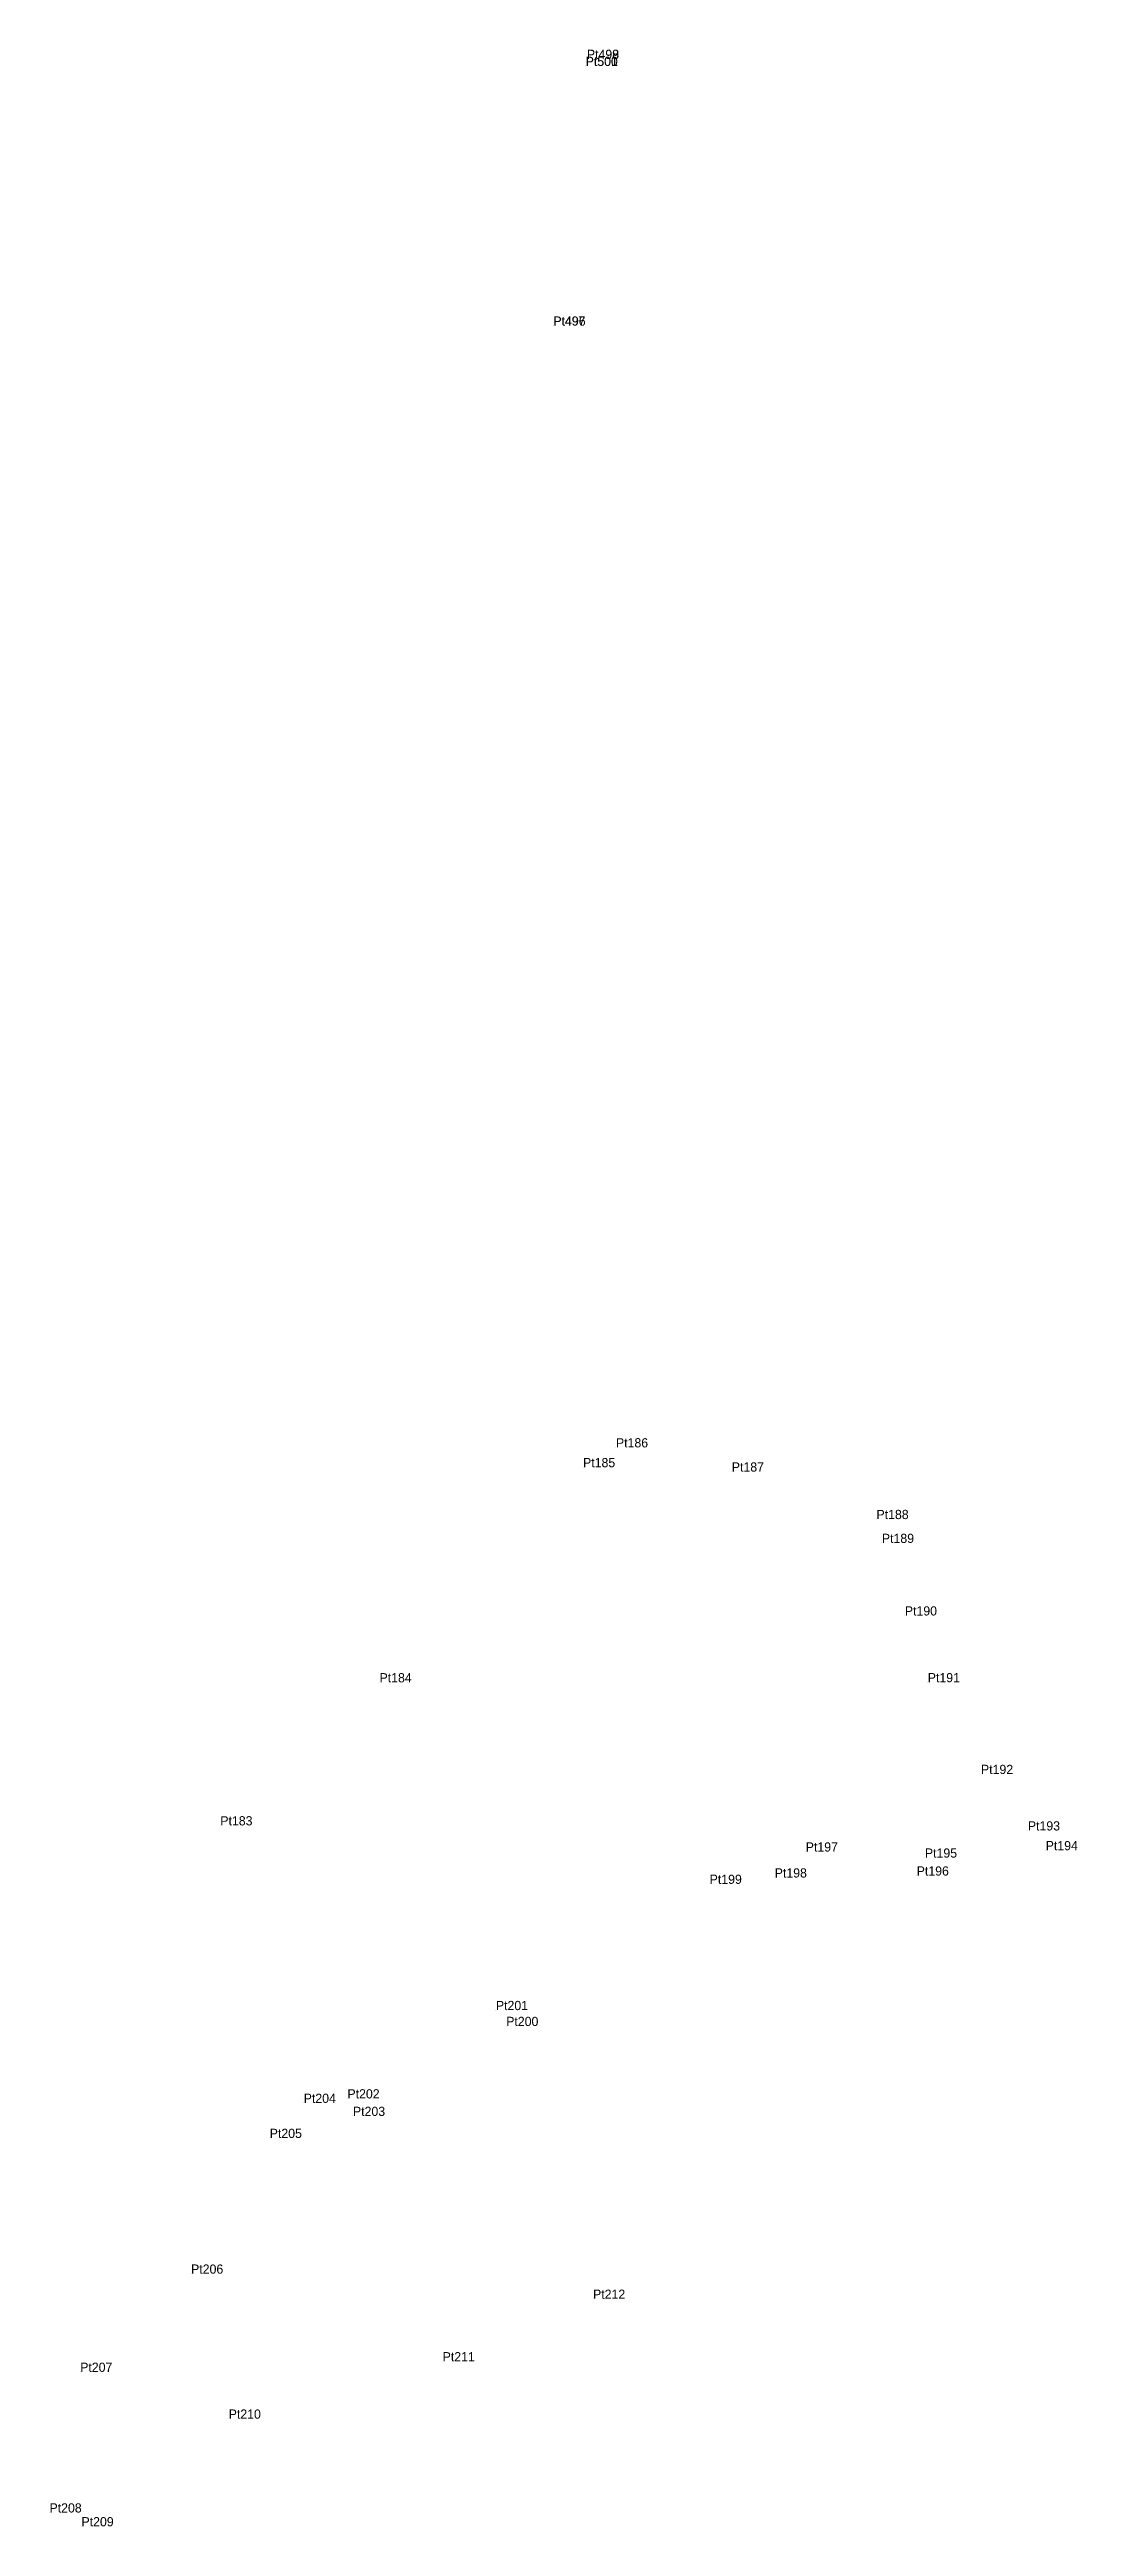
# Model space of a CAD drawing. Extents: x 0 to 667379, y 0 to 1854856.
# Drawn here: x 545397.4 to 545598.3, y 1832589.1 to 1833073 of the extents above; entities that cross this region are included whole.
import ezdxf

# ---------------------------------------------------------------- set-up
doc = ezdxf.new("R2010")
doc.units = 0
doc.layers.add('Level 12', color=7, linetype='Continuous')
doc.layers.add('Level 7', color=7, linetype='Continuous')

msp = doc.modelspace()

# ---------------------------------------------------------------- texts
at = {"layer": 'Level 12'}
for s, p in [('Pt500', (545502.167, 1833069.746)), ('Pt501', (545502.188, 1833069.729)), ('Pt499', (545502.408, 1833071.096)), ('Pt498', (545502.418, 1833071.125)), ('Pt497', (545495.833, 1833019.018)), ('Pt496', (545495.883, 1833019.001)), ('Pt185', (545501.663, 1832795.991)), ('Pt186', (545508.096, 1832799.864)), ('Pt187', (545530.744, 1832795.14)), ('Pt188', (545559.029, 1832785.863)), ('Pt189', (545560.078, 1832781.201)), ('Pt190', (545564.569, 1832767.026)), ('Pt184', (545461.882, 1832753.964)), ('Pt191', (545569.05, 1832753.979)), ('Pt192', (545579.454, 1832736.053)), ('Pt183', (545430.759, 1832726.018)), ('Pt193', (545588.622, 1832725.026)), ('Pt197', (545545.201, 1832720.909)), ('Pt195', (545568.492, 1832719.715)), ('Pt194', (545592.103, 1832721.166)), ('Pt199', (545526.412, 1832714.592)), ('Pt198', (545539.132, 1832715.835)), ('Pt196', (545566.887, 1832716.212)), ('Pt201', (545484.63, 1832689.935)), ('Pt200', (545486.644, 1832686.824)), ('Pt204', (545447.06, 1832671.81)), ('Pt202', (545455.612, 1832672.68)), ('Pt203', (545456.687, 1832669.254)), ('Pt205', (545440.415, 1832664.957)), ('Pt206', (545425.043, 1832638.441)), ('Pt212', (545503.62, 1832633.531)), ('Pt207', (545403.366, 1832619.265)), ('Pt211', (545474.218, 1832621.319)), ('Pt210', (545432.396, 1832610.116)), ('Pt208', (545397.369, 1832591.784)), ('Pt209', (545403.618, 1832589.087))]:
    msp.add_text(s, height=1.8, dxfattribs=at).set_placement(p)

# ---------------------------------------------------------------- linework, layer by layer
at = {"layer": 'Level 7'}
for p, q in [((545502.167, 1833069.746), (545502.167, 1833069.746)), ((545502.188, 1833069.729), (545502.188, 1833069.729)), ((545502.408, 1833071.096), (545502.408, 1833071.096)), ((545502.418, 1833071.125), (545502.418, 1833071.125)), ((545495.833, 1833019.018), (545495.833, 1833019.018)), ((545495.883, 1833019.001), (545495.883, 1833019.001)), ((545508.096, 1832799.864), (545508.096, 1832799.864)), ((545501.663, 1832795.991), (545501.663, 1832795.991)), ((545530.744, 1832795.14), (545530.744, 1832795.14)), ((545559.029, 1832785.863), (545559.029, 1832785.863)), ((545560.078, 1832781.201), (545560.078, 1832781.201)), ((545564.569, 1832767.026), (545564.569, 1832767.026)), ((545461.882, 1832753.964), (545461.882, 1832753.964)), ((545569.05, 1832753.979), (545569.05, 1832753.979)), ((545579.454, 1832736.053), (545579.454, 1832736.053)), ((545430.759, 1832726.018), (545430.759, 1832726.018)), ((545545.201, 1832720.909), (545545.201, 1832720.909)), ((545588.622, 1832725.026), (545588.622, 1832725.026)), ((545592.103, 1832721.166), (545592.103, 1832721.166)), ((545539.132, 1832715.835), (545539.132, 1832715.835)), ((545566.887, 1832716.212), (545566.887, 1832716.212)), ((545568.492, 1832719.715), (545568.492, 1832719.715)), ((545526.412, 1832714.592), (545526.412, 1832714.592)), ((545484.63, 1832689.935), (545484.63, 1832689.935)), ((545486.644, 1832686.824), (545486.644, 1832686.824)), ((545455.612, 1832672.68), (545455.612, 1832672.68)), ((545447.06, 1832671.81), (545447.06, 1832671.81)), ((545456.687, 1832669.254), (545456.687, 1832669.254)), ((545440.415, 1832664.957), (545440.415, 1832664.957)), ((545425.043, 1832638.441), (545425.043, 1832638.441)), ((545503.62, 1832633.531), (545503.62, 1832633.531)), ((545403.366, 1832619.265), (545403.366, 1832619.265)), ((545474.218, 1832621.319), (545474.218, 1832621.319)), ((545432.396, 1832610.116), (545432.396, 1832610.116)), ((545397.369, 1832591.784), (545397.369, 1832591.784)), ((545403.618, 1832589.087), (545403.618, 1832589.087))]:
    msp.add_line(p, q, dxfattribs=at)

msp.set_redraw_order([(e.dxf.handle, doc.entitydb.next_handle()) for e in msp.query("TEXT MTEXT ATTDEF DIMENSION ARC_DIMENSION")])  # texts and dimensions are drawn at this point

doc.saveas('drawing.dxf')
